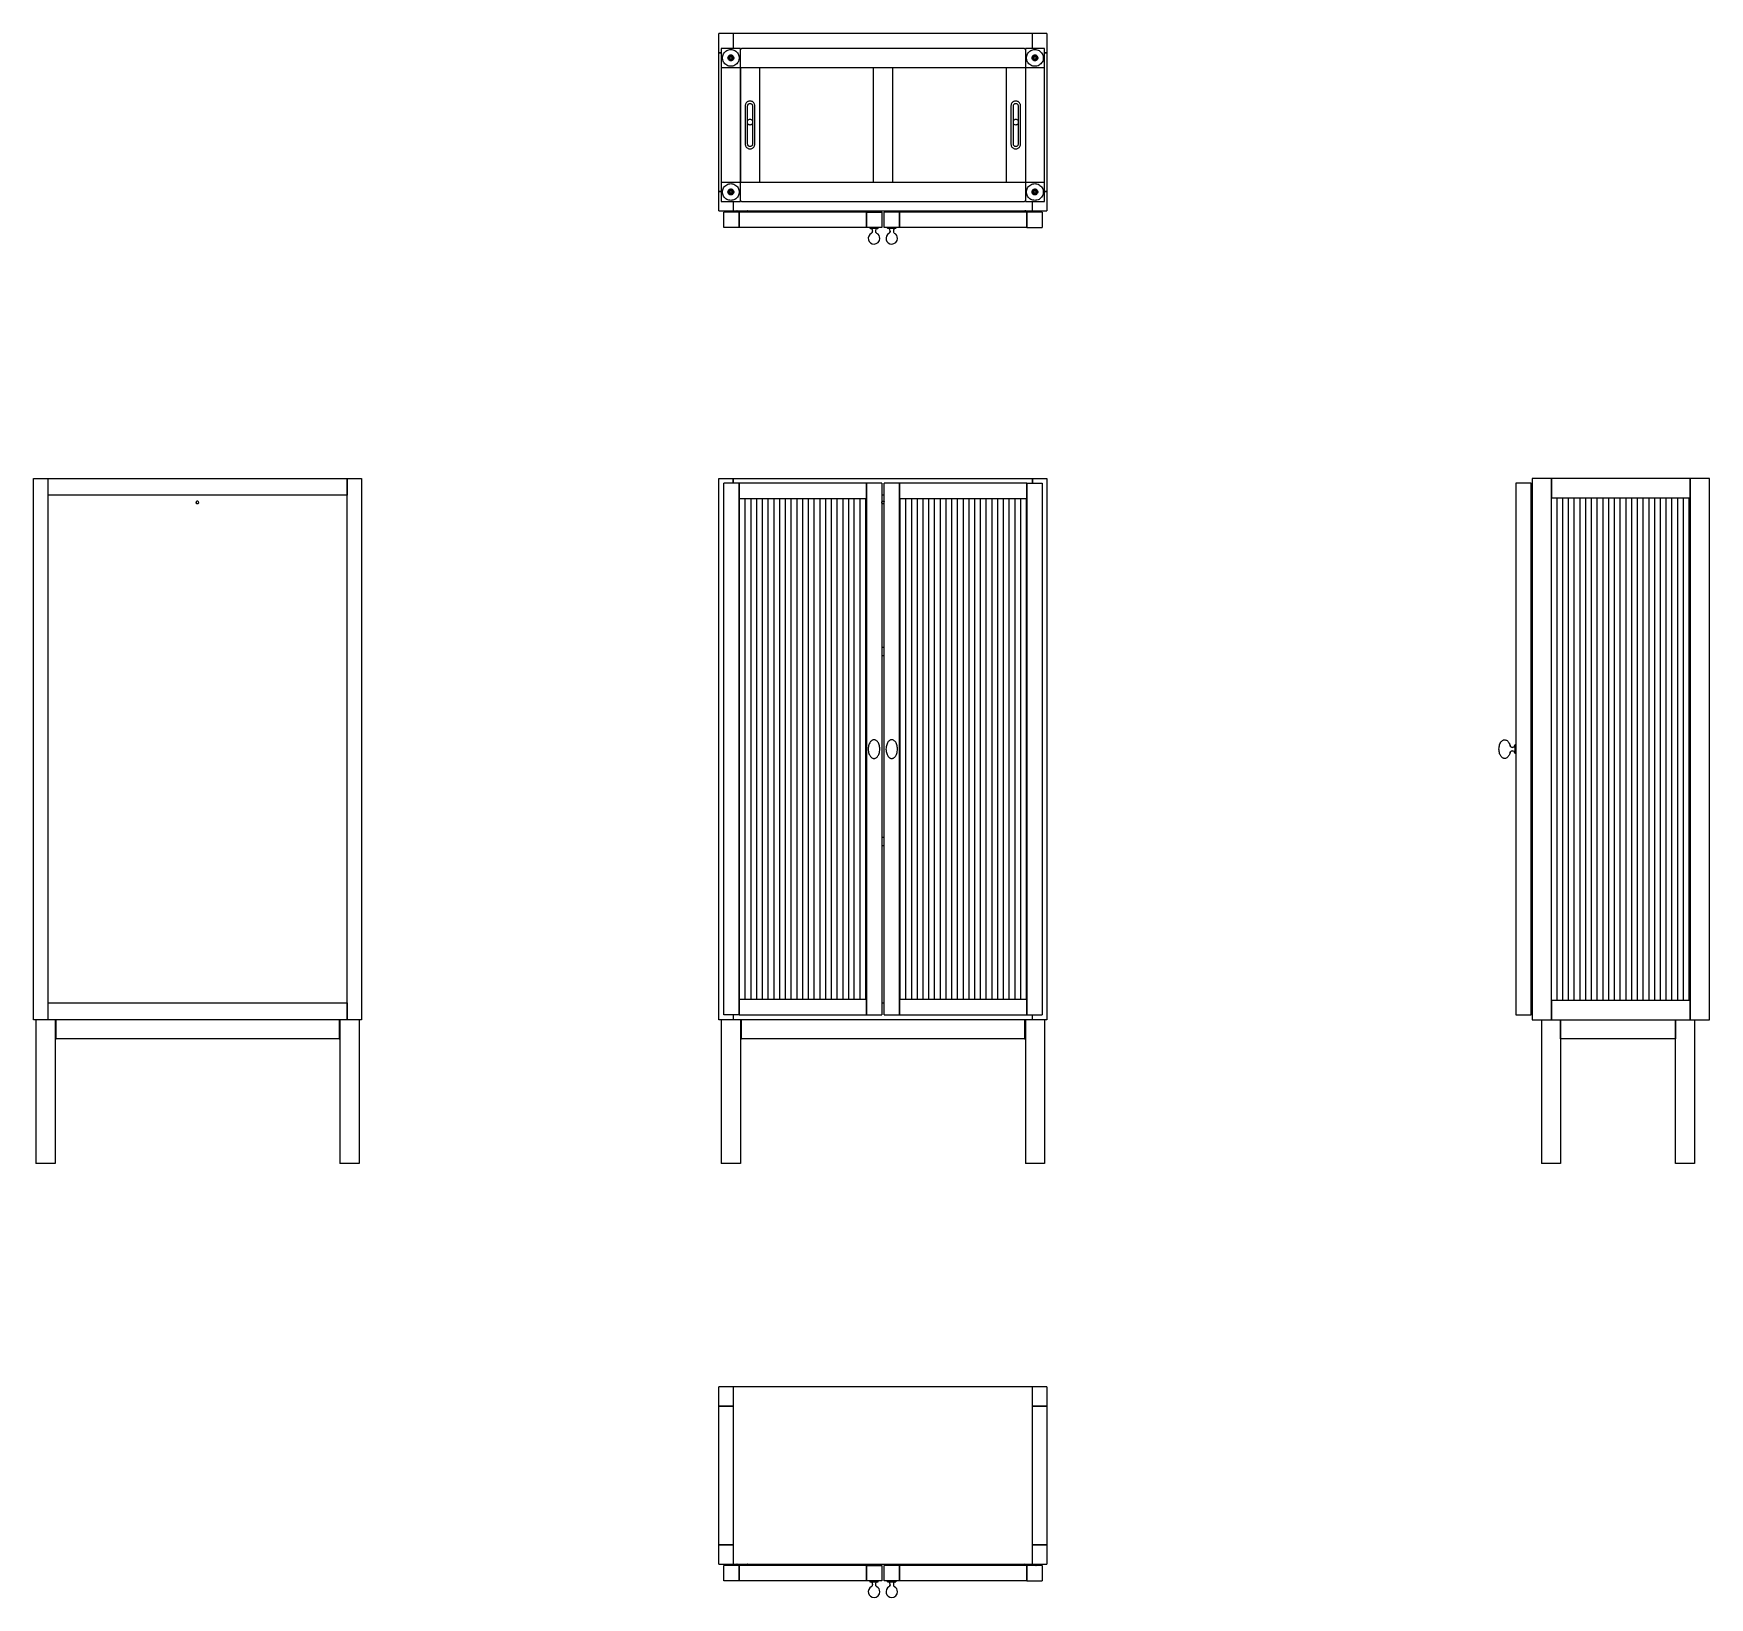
# Model space of a CAD drawing. Header units: millimetres. Extents: x 227 to 927, y 102 to 755.
import ezdxf

# ---------------------------------------------------------------- set-up
doc = ezdxf.new("R2010")
doc.units = ezdxf.units.MM

msp = doc.modelspace()

# ---------------------------------------------------------------- linework, layer by layer
at = {"color": 7, "linetype": 'Continuous', "lineweight": 25}
for p, q in [((513.19, 747.33), (513.19, 755.33)), ((519.19, 755.33), (513.19, 755.33)), ((514.19, 749.15), (514.19, 741.15)), ((522.19, 749.15), (514.19, 749.15)), ((519.19, 755.33), (519.19, 749.15)), ((644.19, 755.33), (519.19, 755.33)), ((519.19, 755.33), (519.19, 749.15)), ((522.19, 741.15), (522.19, 749.15)), ((522.19, 748.75), (522.59, 749.15)), ((640.79, 749.15), (522.59, 749.15)), ((640.79, 749.15), (641.19, 748.75)), ((641.19, 749.15), (641.19, 741.15)), ((649.19, 749.15), (641.19, 749.15)), ((650.19, 755.33), (644.19, 755.33)), ((644.19, 749.15), (644.19, 755.33)), ((644.19, 749.15), (644.19, 755.33)), ((649.19, 741.15), (649.19, 749.15)), ((650.19, 755.33), (650.19, 747.33)), ((513.19, 689.33), (513.19, 747.33)), ((514.19, 747.33), (513.19, 747.33)), ((513.19, 747.33), (514.19, 747.33)), ((517.56, 745.26), (517.49, 745.16)), ((517.49, 745.16), (517.55, 745.05)), ((517.77, 744.66), (517.83, 744.55)), ((517.85, 745.75), (517.79, 745.65)), ((517.83, 744.55), (517.95, 744.55)), ((517.97, 745.75), (517.85, 745.75)), ((518.4, 744.54), (518.52, 744.54)), ((518.54, 745.74), (518.42, 745.74)), ((518.52, 744.54), (518.58, 744.65)), ((518.6, 745.63), (518.54, 745.74)), ((518.81, 745.03), (518.88, 745.13)), ((518.88, 745.13), (518.82, 745.24)), ((644.56, 745.26), (644.49, 745.16)), ((644.49, 745.16), (644.55, 745.05)), ((644.77, 744.66), (644.83, 744.55)), ((644.85, 745.75), (644.79, 745.65)), ((644.83, 744.55), (644.95, 744.55)), ((644.97, 745.75), (644.85, 745.75)), ((645.4, 744.54), (645.52, 744.54)), ((645.54, 745.74), (645.42, 745.74)), ((645.52, 744.54), (645.58, 744.65)), ((645.6, 745.63), (645.54, 745.74)), ((645.81, 745.03), (645.88, 745.13)), ((645.88, 745.13), (645.82, 745.24)), ((649.19, 747.33), (650.19, 747.33)), ((650.19, 747.33), (649.19, 747.33)), ((650.19, 747.33), (650.19, 689.33)), ((514.19, 741.15), (522.19, 741.15)), ((514.19, 741.15), (514.19, 693.15)), ((522.19, 741.15), (641.19, 741.15)), ((522.19, 693.15), (522.19, 741.15)), ((522.19, 741.15), (522.19, 693.15)), ((522.19, 741.15), (530.19, 741.15)), ((530.19, 741.15), (530.19, 693.15)), ((577.69, 741.15), (577.69, 693.15)), ((577.69, 741.15), (585.69, 741.15)), ((585.69, 741.15), (585.69, 693.15)), ((633.19, 741.15), (633.19, 693.15)), ((633.19, 741.15), (641.19, 741.15)), ((641.19, 741.15), (649.19, 741.15)), ((641.19, 741.15), (641.19, 693.15)), ((641.19, 741.15), (641.19, 693.15)), ((649.19, 693.15), (649.19, 741.15)), ((524.19, 725.15), (524.19, 709.15)), ((525.19, 709.15), (525.19, 725.15)), ((527.19, 725.15), (527.19, 709.15)), ((528.19, 709.15), (528.19, 725.15)), ((635.19, 725.15), (635.19, 709.15)), ((636.19, 709.15), (636.19, 725.15)), ((638.19, 725.15), (638.19, 709.15)), ((639.19, 709.15), (639.19, 725.15)), ((514.19, 693.15), (514.19, 685.15)), ((522.19, 693.15), (514.19, 693.15)), ((522.19, 685.15), (522.19, 693.15)), ((530.19, 693.15), (522.19, 693.15)), ((641.19, 693.15), (522.19, 693.15)), ((585.69, 693.15), (577.69, 693.15)), ((641.19, 693.15), (633.19, 693.15)), ((641.19, 693.15), (641.19, 685.15)), ((649.19, 693.15), (641.19, 693.15)), ((649.19, 685.15), (649.19, 693.15)), ((513.19, 689.33), (514.19, 689.33)), ((513.19, 681.33), (513.19, 689.33)), ((514.19, 689.33), (513.19, 689.33)), ((517.56, 689.26), (517.49, 689.16)), ((517.49, 689.16), (517.55, 689.05)), ((517.77, 688.66), (517.83, 688.55)), ((517.85, 689.75), (517.79, 689.65)), ((517.83, 688.55), (517.95, 688.55)), ((517.97, 689.75), (517.85, 689.75)), ((518.4, 688.54), (518.52, 688.54)), ((518.54, 689.74), (518.42, 689.74)), ((518.52, 688.54), (518.58, 688.65)), ((518.6, 689.63), (518.54, 689.74)), ((518.81, 689.03), (518.88, 689.13)), ((518.88, 689.13), (518.82, 689.24)), ((644.56, 689.26), (644.49, 689.16)), ((644.49, 689.16), (644.55, 689.05)), ((644.77, 688.66), (644.83, 688.55)), ((644.85, 689.75), (644.79, 689.65)), ((644.83, 688.55), (644.95, 688.55)), ((644.97, 689.75), (644.85, 689.75)), ((645.4, 688.54), (645.52, 688.54)), ((645.54, 689.74), (645.42, 689.74)), ((645.52, 688.54), (645.58, 688.65)), ((645.6, 689.63), (645.54, 689.74)), ((645.81, 689.03), (645.88, 689.13)), ((645.88, 689.13), (645.82, 689.24)), ((650.19, 689.33), (649.19, 689.33)), ((649.19, 689.33), (650.19, 689.33)), ((650.19, 689.33), (650.19, 681.33)), ((513.19, 681.33), (519.19, 681.33)), ((514.19, 685.15), (522.19, 685.15)), ((521.59, 680.8), (515.19, 680.8)), ((515.19, 674.4), (515.19, 680.8)), ((517.85, 680.81), (517.73, 680.8)), ((519.19, 685.15), (519.19, 681.33)), ((519.19, 685.15), (519.19, 681.33)), ((519.19, 681.33), (644.19, 681.33)), ((519.36, 680.87), (519.23, 680.8)), ((519.51, 680.91), (519.36, 680.87)), ((520.24, 680.96), (519.51, 680.91)), ((520.76, 681.33), (520.71, 681.25)), ((521.53, 680.8), (521.64, 680.97)), ((521.59, 674.4), (521.59, 680.8)), ((574.79, 680.8), (521.59, 680.8)), ((521.59, 680.8), (521.59, 674.4)), ((522, 681.23), (522.42, 681.33)), ((522.59, 685.15), (522.19, 685.55)), ((522.59, 685.15), (640.79, 685.15)), ((523.07, 681.33), (523.31, 680.8)), ((525.24, 680.8), (525.26, 681.03)), ((574.79, 680.8), (574.79, 674.4)), ((574.79, 680.8), (581.19, 680.8)), ((574.79, 674.4), (574.79, 680.8)), ((581.19, 680.8), (581.19, 674.4)), ((582.19, 674.4), (582.19, 680.8)), ((588.59, 680.8), (582.19, 680.8)), ((588.59, 674.4), (588.59, 680.8)), ((641.79, 680.8), (588.59, 680.8)), ((588.59, 680.8), (588.59, 674.4)), ((638.11, 681.03), (638.11, 681.07)), ((638.13, 680.8), (638.11, 681.03)), ((640.31, 681.33), (640.06, 680.8)), ((641.19, 685.55), (640.79, 685.15)), ((641.37, 681.23), (640.95, 681.33)), ((641.19, 685.15), (649.19, 685.15)), ((641.84, 680.8), (641.73, 680.97)), ((641.79, 680.8), (641.79, 674.4)), ((648.19, 680.8), (641.79, 680.8)), ((641.79, 674.4), (641.79, 680.8)), ((642.61, 681.33), (642.66, 681.25)), ((643.13, 680.96), (643.86, 680.91)), ((643.86, 680.91), (644.01, 680.87)), ((644.01, 680.87), (644.14, 680.8)), ((644.19, 681.33), (644.19, 685.15)), ((644.19, 681.33), (644.19, 685.15)), ((644.19, 681.33), (650.19, 681.33)), ((645.52, 680.81), (645.64, 680.8)), ((648.19, 680.8), (648.19, 674.4)), ((521.59, 674.4), (515.19, 674.4)), ((574.79, 674.4), (521.59, 674.4)), ((581.19, 674.4), (574.79, 674.4)), ((576.24, 674.4), (576.24, 674)), ((577.28, 673), (577.28, 672.74)), ((577.28, 672.74), (577.29, 672.75)), ((578.69, 672.74), (578.69, 673)), ((579.74, 674), (579.74, 674.4)), ((588.59, 674.4), (582.19, 674.4)), ((583.64, 674), (583.64, 674.4)), ((584.68, 672.74), (584.68, 673)), ((584.68, 672.74), (584.69, 672.75)), ((586.09, 673), (586.09, 672.74)), ((587.14, 674.4), (587.14, 674)), ((641.79, 674.4), (588.59, 674.4)), ((641.79, 674.4), (648.19, 674.4)), ((226.91, 343.51), (226.91, 569.51)), ((226.91, 569.51), (232.91, 569.51)), ((232.91, 569.51), (232.91, 562.51)), ((232.91, 569.51), (357.91, 569.51)), ((232.91, 569.51), (232.91, 343.51)), ((357.91, 569.51), (357.91, 562.51)), ((357.91, 343.51), (357.91, 569.51)), ((357.91, 569.51), (363.91, 569.51)), ((363.91, 569.51), (363.91, 343.51)), ((513.19, 343.51), (513.19, 569.51)), ((513.19, 569.51), (519.19, 569.51)), ((515.19, 345.51), (515.19, 567.51)), ((521.59, 567.51), (515.19, 567.51)), ((519.19, 569.51), (519.19, 567.51)), ((519.19, 567.51), (519.19, 569.51)), ((519.19, 569.51), (644.19, 569.51)), ((521.59, 345.51), (521.59, 567.51)), ((521.59, 567.51), (521.59, 561.11)), ((574.79, 567.51), (521.59, 567.51)), ((581.19, 567.51), (574.79, 567.51)), ((574.79, 567.51), (574.79, 345.51)), ((574.79, 561.11), (574.79, 567.51)), ((581.19, 567.51), (581.19, 345.51)), ((588.59, 567.51), (582.19, 567.51)), ((582.19, 345.51), (582.19, 567.51)), ((588.59, 345.51), (588.59, 567.51)), ((588.59, 567.51), (588.59, 561.11)), ((641.79, 567.51), (588.59, 567.51)), ((641.79, 567.51), (648.19, 567.51)), ((641.79, 567.51), (641.79, 345.51)), ((641.79, 561.11), (641.79, 567.51)), ((644.19, 569.51), (644.19, 567.51)), ((644.19, 567.51), (644.19, 569.51)), ((644.19, 569.51), (650.19, 569.51)), ((648.19, 567.51), (648.19, 345.51)), ((650.19, 569.51), (650.19, 343.51)), ((846.02, 567.51), (846.02, 345.51)), ((852.42, 567.51), (846.02, 567.51)), ((852.42, 345.51), (852.42, 567.51)), ((860.95, 569.51), (852.95, 569.51)), ((852.95, 569.51), (852.95, 343.51)), ((860.95, 343.51), (860.95, 569.51)), ((860.95, 569.51), (860.95, 561.51)), ((918.95, 569.51), (860.95, 569.51)), ((918.95, 569.51), (918.95, 343.51)), ((926.95, 569.51), (918.95, 569.51)), ((918.95, 561.51), (918.95, 569.51)), ((926.95, 343.51), (926.95, 569.51)), ((357.91, 562.51), (232.91, 562.51)), ((521.59, 561.11), (574.79, 561.11)), ((521.69, 561.11), (521.69, 351.91)), ((524.09, 561.11), (524.09, 351.91)), ((526.49, 561.11), (526.49, 351.91)), ((528.89, 561.11), (528.89, 351.91)), ((531.29, 561.11), (531.29, 351.91)), ((533.69, 561.11), (533.69, 351.91)), ((536.09, 561.11), (536.09, 351.91)), ((538.49, 561.11), (538.49, 351.91)), ((540.89, 561.11), (540.89, 351.91)), ((543.29, 561.11), (543.29, 351.91)), ((545.69, 561.11), (545.69, 351.91)), ((548.09, 561.11), (548.09, 351.91)), ((550.49, 561.11), (550.49, 351.91)), ((552.89, 561.11), (552.89, 351.91)), ((555.29, 561.11), (555.29, 351.91)), ((557.69, 561.11), (557.69, 351.91)), ((560.09, 561.11), (560.09, 351.91)), ((562.49, 561.11), (562.49, 351.91)), ((564.89, 561.11), (564.89, 351.91)), ((567.29, 561.11), (567.29, 351.91)), ((569.69, 351.91), (569.69, 561.11)), ((572.09, 561.11), (572.09, 351.91)), ((574.49, 561.11), (574.49, 351.91)), ((582.19, 562.51), (581.19, 562.51)), ((588.59, 561.11), (641.79, 561.11)), ((588.89, 351.91), (588.89, 561.11)), ((591.29, 351.91), (591.29, 561.11)), ((593.69, 561.11), (593.69, 351.91)), ((596.09, 351.91), (596.09, 561.11)), ((598.49, 351.91), (598.49, 561.11)), ((600.89, 351.91), (600.89, 561.11)), ((603.29, 351.91), (603.29, 561.11)), ((605.69, 351.91), (605.69, 561.11)), ((608.09, 351.91), (608.09, 561.11)), ((610.49, 351.91), (610.49, 561.11)), ((612.89, 351.91), (612.89, 561.11)), ((615.29, 351.91), (615.29, 561.11)), ((617.69, 351.91), (617.69, 561.11)), ((620.09, 351.91), (620.09, 561.11)), ((622.49, 351.91), (622.49, 561.11)), ((624.89, 351.91), (624.89, 561.11)), ((627.29, 351.91), (627.29, 561.11)), ((629.69, 351.91), (629.69, 561.11)), ((632.09, 351.91), (632.09, 561.11)), ((634.49, 351.91), (634.49, 561.11)), ((636.89, 351.91), (636.89, 561.11)), ((639.29, 351.91), (639.29, 561.11)), ((641.69, 351.91), (641.69, 561.11)), ((852.95, 564.97), (852.42, 564.97)), ((852.42, 564.67), (852.42, 564.67)), ((852.42, 564.17), (852.42, 564.17)), ((852.43, 564.17), (852.43, 564.67)), ((852.48, 564.67), (852.43, 564.67)), ((852.48, 564.17), (852.43, 564.17)), ((852.52, 564.67), (852.48, 564.67)), ((852.52, 564.17), (852.48, 564.17)), ((852.64, 563.95), (852.67, 563.99)), ((852.67, 563.99), (852.67, 564.17)), ((852.95, 564.67), (852.86, 564.67)), ((852.95, 564.17), (852.86, 564.17)), ((852.91, 564.97), (852.95, 564.97)), ((860.95, 561.51), (918.95, 561.51)), ((863.15, 561.51), (863.15, 351.51)), ((865.55, 561.51), (865.55, 351.51)), ((867.95, 561.51), (867.95, 351.51)), ((870.35, 561.51), (870.35, 351.51)), ((872.75, 561.51), (872.75, 351.51)), ((875.15, 561.51), (875.15, 351.51)), ((877.55, 561.51), (877.55, 351.51)), ((879.95, 561.51), (879.95, 351.51)), ((882.35, 561.51), (882.35, 351.51)), ((884.75, 561.51), (884.75, 351.51)), ((887.15, 561.51), (887.15, 351.51)), ((889.55, 561.51), (889.55, 351.51)), ((891.95, 561.51), (891.95, 351.51)), ((894.35, 561.51), (894.35, 351.51)), ((896.75, 561.51), (896.75, 351.51)), ((899.15, 561.51), (899.15, 351.51)), ((901.55, 561.51), (901.55, 351.51)), ((903.95, 561.51), (903.95, 351.51)), ((906.35, 561.51), (906.35, 351.51)), ((908.75, 561.51), (908.75, 351.51)), ((911.15, 561.51), (911.15, 351.51)), ((913.55, 561.51), (913.55, 351.51)), ((915.95, 561.51), (915.95, 351.51)), ((918.35, 561.51), (918.35, 351.51)), ((294.91, 559.83), (294.91, 559.19)), ((582.19, 498.95), (581.19, 498.95)), ((581.19, 495.63), (582.19, 495.63)), ((843.73, 457.77), (843.64, 457.98)), ((843.64, 455.04), (843.73, 455.25)), ((844.29, 455.75), (844.61, 455.8)), ((846.02, 458.26), (845.62, 458.26)), ((845.62, 454.76), (846.02, 454.76)), ((582.19, 419.58), (581.19, 419.58)), ((581.19, 416.26), (582.19, 416.26)), ((232.91, 350.51), (357.91, 350.51)), ((232.91, 350.51), (232.91, 343.51)), ((357.91, 350.51), (357.91, 343.51)), ((574.79, 351.91), (521.59, 351.91)), ((521.59, 351.91), (521.59, 345.51)), ((574.79, 345.51), (574.79, 351.91)), ((581.19, 350.51), (582.19, 350.51)), ((641.79, 351.91), (588.59, 351.91)), ((588.59, 351.91), (588.59, 345.51)), ((641.79, 345.51), (641.79, 351.91)), ((860.95, 351.51), (860.95, 343.51)), ((918.95, 351.51), (860.95, 351.51)), ((918.95, 343.51), (918.95, 351.51)), ((232.91, 343.51), (226.91, 343.51)), ((227.91, 343.51), (227.91, 283.51)), ((357.91, 343.51), (232.91, 343.51)), ((235.91, 343.51), (235.91, 283.51)), ((236.31, 335.51), (236.31, 343.51)), ((354.51, 343.51), (354.51, 335.51)), ((354.91, 343.51), (354.91, 283.51)), ((363.91, 343.51), (357.91, 343.51)), ((362.91, 343.51), (362.91, 283.51)), ((519.19, 343.51), (513.19, 343.51)), ((514.19, 343.51), (514.19, 283.51)), ((521.59, 345.51), (515.19, 345.51)), ((519.19, 345.51), (519.19, 343.51)), ((519.19, 345.51), (519.19, 343.51)), ((644.19, 343.51), (519.19, 343.51)), ((521.59, 345.51), (574.79, 345.51)), ((522.19, 343.51), (522.19, 283.51)), ((522.59, 335.51), (522.59, 343.51)), ((574.79, 345.51), (581.19, 345.51)), ((582.19, 345.51), (588.59, 345.51)), ((588.59, 345.51), (641.79, 345.51)), ((640.79, 343.51), (640.79, 335.51)), ((641.19, 343.51), (641.19, 283.51)), ((641.79, 345.51), (648.19, 345.51)), ((644.19, 343.51), (644.19, 345.51)), ((644.19, 343.51), (644.19, 345.51)), ((650.19, 343.51), (644.19, 343.51)), ((649.19, 343.51), (649.19, 283.51)), ((846.02, 345.51), (852.42, 345.51)), ((852.42, 348.85), (852.42, 348.85)), ((852.42, 348.35), (852.42, 348.35)), ((852.95, 348.05), (852.42, 348.05)), ((852.43, 348.35), (852.43, 348.85)), ((852.48, 348.85), (852.43, 348.85)), ((852.48, 348.35), (852.43, 348.35)), ((852.52, 348.85), (852.48, 348.85)), ((852.52, 348.35), (852.48, 348.35)), ((852.67, 349.03), (852.64, 349.07)), ((852.67, 349.03), (852.64, 349.07)), ((852.67, 349.03), (852.67, 349.03)), ((852.67, 348.85), (852.67, 349.03)), ((852.95, 348.85), (852.86, 348.85)), ((852.95, 348.35), (852.86, 348.35)), ((852.95, 343.51), (860.95, 343.51)), ((856.76, 343.51), (856.76, 283.51)), ((860.95, 343.51), (918.95, 343.51)), ((864.76, 343.51), (864.76, 283.51)), ((864.76, 335.51), (864.76, 343.51)), ((912.76, 283.51), (912.76, 343.51)), ((912.76, 343.51), (912.76, 335.51)), ((918.95, 343.51), (926.95, 343.51)), ((920.76, 343.51), (920.76, 283.51)), ((235.91, 335.51), (236.31, 335.51)), ((354.51, 335.51), (236.31, 335.51)), ((354.51, 335.51), (354.91, 335.51)), ((522.19, 335.51), (522.59, 335.51)), ((640.79, 335.51), (522.59, 335.51)), ((640.79, 335.51), (641.19, 335.51)), ((912.76, 335.51), (864.76, 335.51)), ((235.91, 283.51), (227.91, 283.51)), ((362.91, 283.51), (354.91, 283.51)), ((522.19, 283.51), (514.19, 283.51)), ((649.19, 283.51), (641.19, 283.51)), ((864.76, 283.51), (856.76, 283.51)), ((920.76, 283.51), (912.76, 283.51)), ((513.19, 182.19), (513.19, 190.19)), ((519.19, 190.19), (513.19, 190.19)), ((644.19, 190.19), (519.19, 190.19)), ((519.19, 190.19), (519.19, 116.19)), ((519.19, 190.19), (519.19, 182.19)), ((644.19, 116.19), (644.19, 190.19)), ((644.19, 182.19), (644.19, 190.19)), ((650.19, 190.19), (644.19, 190.19)), ((650.19, 190.19), (650.19, 182.19)), ((513.19, 182.19), (519.19, 182.19)), ((513.19, 124.19), (513.19, 182.19)), ((519.19, 182.19), (513.19, 182.19)), ((519.19, 182.19), (519.19, 124.19)), ((644.19, 182.19), (650.19, 182.19)), ((650.19, 182.19), (644.19, 182.19)), ((644.19, 124.19), (644.19, 182.19)), ((650.19, 182.19), (650.19, 124.19)), ((519.19, 124.19), (513.19, 124.19)), ((513.19, 116.19), (513.19, 124.19)), ((513.19, 124.19), (519.19, 124.19)), ((519.19, 124.19), (519.19, 116.19)), ((650.19, 124.19), (644.19, 124.19)), ((644.19, 116.19), (644.19, 124.19)), ((644.19, 124.19), (650.19, 124.19)), ((650.19, 124.19), (650.19, 116.19)), ((513.19, 116.19), (519.19, 116.19)), ((521.59, 115.65), (515.19, 115.65)), ((515.19, 109.25), (515.19, 115.65)), ((517.85, 115.66), (517.73, 115.65)), ((519.19, 116.19), (644.19, 116.19)), ((519.36, 115.72), (519.23, 115.65)), ((519.51, 115.76), (519.36, 115.72)), ((520.24, 115.81), (519.51, 115.76)), ((520.76, 116.19), (520.71, 116.1)), ((521.53, 115.65), (521.64, 115.83)), ((521.59, 109.25), (521.59, 115.65)), ((521.59, 115.65), (521.59, 109.25)), ((574.79, 115.65), (521.59, 115.65)), ((522, 116.08), (522.42, 116.19)), ((523.07, 116.19), (523.31, 115.65)), ((525.24, 115.65), (525.26, 115.88)), ((574.79, 115.65), (574.79, 109.25)), ((574.79, 115.65), (581.19, 115.65)), ((574.79, 109.25), (574.79, 115.65)), ((581.19, 115.65), (581.19, 109.25)), ((582.19, 109.25), (582.19, 115.65)), ((588.59, 115.65), (582.19, 115.65)), ((588.59, 109.25), (588.59, 115.65)), ((588.59, 115.65), (588.59, 109.25)), ((641.79, 115.65), (588.59, 115.65)), ((638.11, 115.88), (638.11, 115.92)), ((638.13, 115.65), (638.11, 115.88)), ((640.31, 116.19), (640.06, 115.65)), ((641.37, 116.08), (640.95, 116.19)), ((641.84, 115.65), (641.73, 115.83)), ((641.79, 115.65), (641.79, 109.25)), ((648.19, 115.65), (641.79, 115.65)), ((641.79, 109.25), (641.79, 115.65)), ((642.61, 116.19), (642.66, 116.1)), ((643.13, 115.81), (643.86, 115.76)), ((643.86, 115.76), (644.01, 115.72)), ((644.01, 115.72), (644.14, 115.65)), ((644.19, 116.19), (650.19, 116.19)), ((645.52, 115.66), (645.64, 115.65)), ((648.19, 115.65), (648.19, 109.25)), ((521.59, 109.25), (515.19, 109.25)), ((574.79, 109.25), (521.59, 109.25)), ((581.19, 109.25), (574.79, 109.25)), ((576.24, 109.25), (576.24, 108.85)), ((577.28, 107.85), (577.28, 107.59)), ((577.28, 107.59), (577.29, 107.6)), ((578.69, 107.59), (578.69, 107.85)), ((579.74, 108.85), (579.74, 109.25)), ((588.59, 109.25), (582.19, 109.25)), ((583.64, 108.85), (583.64, 109.25)), ((584.68, 107.59), (584.68, 107.85)), ((584.68, 107.59), (584.69, 107.6)), ((586.09, 107.85), (586.09, 107.59)), ((587.14, 109.25), (587.14, 108.85)), ((641.79, 109.25), (588.59, 109.25)), ((641.79, 109.25), (648.19, 109.25))]:
    msp.add_line(p, q, dxfattribs=at)
for centre, radius, start, end in [((577.99, 669.8), 2.4, 120.26572, 270.01808), ((577.99, 669.8), 2.4, 270.01808, 0), ((577.99, 669.8), 2.4, 0, 59.97926), ((585.39, 669.8), 2.4, 120.26543, 270.01808), ((585.39, 669.8), 2.4, 270.01808, 0), ((585.39, 669.8), 2.4, 0, 59.9796), ((852.88, 565), 0.04, 0.01702, 90), ((852.88, 565), 0.04, 0.01702, 90), ((852.88, 565), 0.04, 310.37912, 0.01702), ((844.62, 458.22), 1, 269.98027, 0), ((844.62, 454.8), 1, 0, 89.98027), ((852.88, 348.02), 0.04, 270, 0.01702), ((577.99, 104.65), 2.4, 120.26572, 270.01808), ((577.99, 104.65), 2.4, 0, 59.97926), ((585.39, 104.65), 2.4, 120.26543, 270.01808), ((585.39, 104.65), 2.4, 0, 59.9796), ((577.99, 104.65), 2.4, 270.01808, 0), ((585.39, 104.65), 2.4, 270.01808, 0)]:
    msp.add_arc(centre, radius, start, end, dxfattribs=at)
for points, knots in [([(518.19, 741.65), (517.9, 741.67), (517.3, 741.71), (516.44, 742.06), (515.68, 742.64), (515.1, 743.4), (514.76, 744.26), (514.65, 745.15), (514.76, 746.03), (515.1, 746.89), (515.68, 747.65), (516.44, 748.23), (517.3, 748.58), (517.9, 748.63), (518.19, 748.65)], [0, 0, 0, 0, 0.078504, 0.162677, 0.25, 0.337323, 0.421496, 0.5, 0.578504, 0.662677, 0.75, 0.837323, 0.921496, 1, 1, 1, 1]), ([(518.19, 743.95), (518.03, 743.96), (517.72, 744), (517.31, 744.28), (517.05, 744.68), (516.96, 745.15), (517.05, 745.61), (517.31, 746.02), (517.72, 746.29), (518.03, 746.33), (518.19, 746.35)], [0, 0, 0, 0, 0.120054, 0.25, 0.379946, 0.5, 0.620054, 0.75, 0.879946, 1, 1, 1, 1]), ([(519.39, 745.12), (519.37, 745.28), (519.34, 745.59), (519.07, 746), (518.67, 746.28), (518.21, 746.37), (517.74, 746.29), (517.33, 746.03), (517.05, 745.63), (517, 745.32), (516.99, 745.17)], [0, 0, 0, 0, 0.120054, 0.25, 0.379946, 0.5, 0.620054, 0.75, 0.879946, 1, 1, 1, 1]), ([(519.39, 745.12), (519.37, 744.97), (519.33, 744.66), (519.04, 744.26), (518.63, 744), (518.16, 743.92), (517.7, 744.01), (517.3, 744.29), (517.03, 744.7), (517, 745.02), (516.99, 745.17)], [0, 0, 0, 0, 0.120054, 0.25, 0.379946, 0.5, 0.620054, 0.75, 0.879946, 1, 1, 1, 1]), ([(517.44, 745.16), (517.45, 745.25), (517.47, 745.45), (517.65, 745.7), (517.91, 745.86), (518.2, 745.91), (518.49, 745.85), (518.74, 745.68), (518.91, 745.42), (518.93, 745.23), (518.94, 745.13)], [0, 0, 0, 0, 0.120054, 0.25, 0.379946, 0.5, 0.620054, 0.75, 0.879946, 1, 1, 1, 1]), ([(518.94, 745.13), (518.92, 745.04), (518.9, 744.84), (518.72, 744.59), (518.46, 744.43), (518.17, 744.38), (517.88, 744.44), (517.63, 744.61), (517.46, 744.87), (517.44, 745.07), (517.44, 745.16)], [0, 0, 0, 0, 0.120054, 0.25, 0.379946, 0.5, 0.620054, 0.75, 0.879946, 1, 1, 1, 1]), ([(517.55, 745.16), (517.55, 745.18), (517.55, 745.21), (517.55, 745.25), (517.56, 745.26)], [0, 0, 0, 0, 0.56, 1, 1, 1, 1]), ([(517.55, 745.05), (517.55, 745.07), (517.55, 745.11), (517.55, 745.14), (517.55, 745.16)], [0, 0, 0, 0, 0.56, 1, 1, 1, 1]), ([(517.55, 745.05), (517.57, 744.97), (517.61, 744.82), (517.72, 744.71), (517.77, 744.66)], [0, 0, 0, 0, 0.56, 1, 1, 1, 1]), ([(517.56, 745.26), (517.58, 745.35), (517.63, 745.49), (517.74, 745.6), (517.79, 745.65)], [0, 0, 0, 0, 0.56, 1, 1, 1, 1]), ([(518.68, 745.14), (518.67, 745.2), (518.66, 745.33), (518.55, 745.5), (518.38, 745.61), (518.19, 745.65), (518, 745.62), (517.84, 745.51), (517.72, 745.34), (517.7, 745.22), (517.69, 745.15)], [0, 0, 0, 0, 0.120054, 0.25, 0.379946, 0.5, 0.620054, 0.75, 0.879946, 1, 1, 1, 1]), ([(518.68, 745.14), (518.67, 745.08), (518.65, 744.95), (518.54, 744.78), (518.37, 744.68), (518.18, 744.64), (517.99, 744.68), (517.82, 744.79), (517.71, 744.96), (517.7, 745.09), (517.69, 745.15)], [0, 0, 0, 0, 0.1200542, 0.25, 0.3799458, 0.5, 0.6200542, 0.75, 0.8799458, 1, 1, 1, 1]), ([(517.95, 744.55), (517.91, 744.57), (517.85, 744.6), (517.79, 744.64), (517.77, 744.66)], [0, 0, 0, 0, 0.56, 1, 1, 1, 1]), ([(517.79, 745.65), (517.82, 745.67), (517.88, 745.71), (517.94, 745.74), (517.97, 745.75)], [0, 0, 0, 0, 0.56, 1, 1, 1, 1]), ([(517.95, 744.55), (518.04, 744.53), (518.18, 744.49), (518.33, 744.52), (518.4, 744.54)], [0, 0, 0, 0, 0.56, 1, 1, 1, 1]), ([(517.97, 745.75), (518.06, 745.77), (518.21, 745.81), (518.35, 745.76), (518.42, 745.74)], [0, 0, 0, 0, 0.56, 1, 1, 1, 1]), ([(518.19, 748.65), (518.47, 748.63), (519.07, 748.58), (519.93, 748.23), (520.69, 747.65), (521.27, 746.89), (521.61, 746.03), (521.72, 745.15), (521.61, 744.26), (521.27, 743.4), (520.69, 742.64), (519.93, 742.06), (519.07, 741.71), (518.47, 741.67), (518.19, 741.65)], [0, 0, 0, 0, 0.0785035, 0.1626766, 0.25, 0.3373234, 0.4214965, 0.5, 0.5785035, 0.6626766, 0.75, 0.8373234, 0.9214965, 1, 1, 1, 1]), ([(518.19, 746.35), (518.34, 746.33), (518.65, 746.29), (519.06, 746.02), (519.33, 745.61), (519.41, 745.15), (519.33, 744.68), (519.06, 744.28), (518.65, 744), (518.34, 743.96), (518.19, 743.95)], [0, 0, 0, 0, 0.120054, 0.25, 0.379946, 0.5, 0.620054, 0.75, 0.879946, 1, 1, 1, 1]), ([(518.58, 744.65), (518.55, 744.62), (518.49, 744.58), (518.43, 744.55), (518.4, 744.54)], [0, 0, 0, 0, 0.56, 1, 1, 1, 1]), ([(518.42, 745.74), (518.46, 745.73), (518.52, 745.7), (518.58, 745.65), (518.6, 745.63)], [0, 0, 0, 0, 0.56, 1, 1, 1, 1]), ([(518.58, 744.65), (518.65, 744.71), (518.76, 744.81), (518.8, 744.96), (518.81, 745.03)], [0, 0, 0, 0, 0.56, 1, 1, 1, 1]), ([(518.6, 745.63), (518.66, 745.57), (518.77, 745.46), (518.8, 745.31), (518.82, 745.24)], [0, 0, 0, 0, 0.56, 1, 1, 1, 1]), ([(518.83, 745.13), (518.82, 745.11), (518.82, 745.08), (518.82, 745.04), (518.81, 745.03)], [0, 0, 0, 0, 0.56, 1, 1, 1, 1]), ([(518.82, 745.24), (518.82, 745.22), (518.83, 745.19), (518.83, 745.15), (518.83, 745.13)], [0, 0, 0, 0, 0.56, 1, 1, 1, 1]), ([(645.19, 741.65), (644.9, 741.67), (644.3, 741.71), (643.44, 742.06), (642.68, 742.64), (642.1, 743.4), (641.76, 744.26), (641.65, 745.15), (641.76, 746.03), (642.1, 746.89), (642.68, 747.65), (643.44, 748.23), (644.3, 748.58), (644.9, 748.63), (645.19, 748.65)], [0, 0, 0, 0, 0.078504, 0.162677, 0.25, 0.337323, 0.421496, 0.5, 0.578504, 0.662677, 0.75, 0.837323, 0.921496, 1, 1, 1, 1]), ([(645.19, 743.95), (645.03, 743.96), (644.72, 744), (644.31, 744.28), (644.05, 744.68), (643.96, 745.15), (644.05, 745.61), (644.31, 746.02), (644.72, 746.29), (645.03, 746.33), (645.19, 746.35)], [0, 0, 0, 0, 0.120054, 0.25, 0.379946, 0.5, 0.620054, 0.75, 0.879946, 1, 1, 1, 1]), ([(646.39, 745.12), (646.37, 745.28), (646.34, 745.59), (646.07, 746), (645.67, 746.28), (645.21, 746.37), (644.74, 746.29), (644.33, 746.03), (644.05, 745.63), (644, 745.32), (643.99, 745.17)], [0, 0, 0, 0, 0.120054, 0.25, 0.379946, 0.5, 0.620054, 0.75, 0.879946, 1, 1, 1, 1]), ([(646.39, 745.12), (646.37, 744.97), (646.33, 744.66), (646.04, 744.26), (645.63, 744), (645.16, 743.92), (644.7, 744.01), (644.3, 744.29), (644.03, 744.7), (644, 745.02), (643.99, 745.17)], [0, 0, 0, 0, 0.120054, 0.25, 0.379946, 0.5, 0.620054, 0.75, 0.879946, 1, 1, 1, 1]), ([(644.44, 745.16), (644.45, 745.25), (644.47, 745.45), (644.65, 745.7), (644.91, 745.86), (645.2, 745.91), (645.49, 745.85), (645.74, 745.68), (645.91, 745.42), (645.93, 745.23), (645.94, 745.13)], [0, 0, 0, 0, 0.120054, 0.25, 0.379946, 0.5, 0.620054, 0.75, 0.879946, 1, 1, 1, 1]), ([(645.94, 745.13), (645.92, 745.04), (645.9, 744.84), (645.72, 744.59), (645.46, 744.43), (645.17, 744.38), (644.88, 744.44), (644.63, 744.61), (644.46, 744.87), (644.44, 745.07), (644.44, 745.16)], [0, 0, 0, 0, 0.1200542, 0.25, 0.3799458, 0.5, 0.6200542, 0.75, 0.8799458, 1, 1, 1, 1]), ([(644.55, 745.16), (644.55, 745.18), (644.55, 745.21), (644.55, 745.25), (644.56, 745.26)], [0, 0, 0, 0, 0.56, 1, 1, 1, 1]), ([(644.55, 745.05), (644.55, 745.07), (644.55, 745.11), (644.55, 745.14), (644.55, 745.16)], [0, 0, 0, 0, 0.56, 1, 1, 1, 1]), ([(644.55, 745.05), (644.57, 744.97), (644.61, 744.82), (644.72, 744.71), (644.77, 744.66)], [0, 0, 0, 0, 0.56, 1, 1, 1, 1]), ([(644.56, 745.26), (644.58, 745.35), (644.63, 745.49), (644.74, 745.6), (644.79, 745.65)], [0, 0, 0, 0, 0.56, 1, 1, 1, 1]), ([(645.68, 745.14), (645.67, 745.2), (645.66, 745.33), (645.55, 745.5), (645.38, 745.61), (645.19, 745.65), (645, 745.62), (644.84, 745.51), (644.72, 745.34), (644.7, 745.22), (644.69, 745.15)], [0, 0, 0, 0, 0.120054, 0.25, 0.379946, 0.5, 0.620054, 0.75, 0.879946, 1, 1, 1, 1]), ([(645.68, 745.14), (645.67, 745.08), (645.65, 744.95), (645.54, 744.78), (645.37, 744.68), (645.18, 744.64), (644.99, 744.68), (644.82, 744.79), (644.71, 744.96), (644.7, 745.09), (644.69, 745.15)], [0, 0, 0, 0, 0.120054, 0.25, 0.379946, 0.5, 0.620054, 0.75, 0.879946, 1, 1, 1, 1]), ([(644.95, 744.55), (644.91, 744.57), (644.85, 744.6), (644.79, 744.64), (644.77, 744.66)], [0, 0, 0, 0, 0.56, 1, 1, 1, 1]), ([(644.79, 745.65), (644.82, 745.67), (644.88, 745.71), (644.94, 745.74), (644.97, 745.75)], [0, 0, 0, 0, 0.56, 1, 1, 1, 1]), ([(644.95, 744.55), (645.04, 744.53), (645.18, 744.49), (645.33, 744.52), (645.4, 744.54)], [0, 0, 0, 0, 0.56, 1, 1, 1, 1]), ([(644.97, 745.75), (645.06, 745.77), (645.21, 745.81), (645.35, 745.76), (645.42, 745.74)], [0, 0, 0, 0, 0.56, 1, 1, 1, 1]), ([(645.19, 748.65), (645.47, 748.63), (646.07, 748.58), (646.93, 748.23), (647.69, 747.65), (648.27, 746.89), (648.61, 746.03), (648.72, 745.15), (648.61, 744.26), (648.27, 743.4), (647.69, 742.64), (646.93, 742.06), (646.07, 741.71), (645.47, 741.67), (645.19, 741.65)], [0, 0, 0, 0, 0.078504, 0.162677, 0.25, 0.337323, 0.421496, 0.5, 0.578504, 0.662677, 0.75, 0.837323, 0.921496, 1, 1, 1, 1]), ([(645.19, 746.35), (645.34, 746.33), (645.65, 746.29), (646.06, 746.02), (646.33, 745.61), (646.41, 745.15), (646.33, 744.68), (646.06, 744.28), (645.65, 744), (645.34, 743.96), (645.19, 743.95)], [0, 0, 0, 0, 0.120054, 0.25, 0.379946, 0.5, 0.620054, 0.75, 0.879946, 1, 1, 1, 1]), ([(645.58, 744.65), (645.55, 744.62), (645.49, 744.58), (645.43, 744.55), (645.4, 744.54)], [0, 0, 0, 0, 0.56, 1, 1, 1, 1]), ([(645.42, 745.74), (645.46, 745.73), (645.52, 745.7), (645.58, 745.65), (645.6, 745.63)], [0, 0, 0, 0, 0.56, 1, 1, 1, 1]), ([(645.58, 744.65), (645.65, 744.71), (645.76, 744.81), (645.8, 744.96), (645.81, 745.03)], [0, 0, 0, 0, 0.56, 1, 1, 1, 1]), ([(645.6, 745.63), (645.66, 745.57), (645.77, 745.46), (645.8, 745.31), (645.82, 745.24)], [0, 0, 0, 0, 0.56, 1, 1, 1, 1]), ([(645.83, 745.13), (645.82, 745.11), (645.82, 745.08), (645.82, 745.04), (645.81, 745.03)], [0, 0, 0, 0, 0.56, 1, 1, 1, 1]), ([(645.82, 745.24), (645.82, 745.22), (645.83, 745.19), (645.83, 745.15), (645.83, 745.13)], [0, 0, 0, 0, 0.56, 1, 1, 1, 1]), ([(528.19, 725.15), (528.17, 725.31), (528.15, 725.65), (527.95, 726.14), (527.62, 726.58), (527.18, 726.91), (526.69, 727.1), (526.19, 727.17), (525.68, 727.1), (525.19, 726.91), (524.75, 726.58), (524.42, 726.14), (524.22, 725.65), (524.2, 725.31), (524.19, 725.15)], [0, 0, 0, 0, 0.078504, 0.162677, 0.25, 0.337323, 0.421496, 0.5, 0.578504, 0.662677, 0.75, 0.837323, 0.921496, 1, 1, 1, 1]), ([(525.19, 725.15), (525.2, 725.27), (525.23, 725.53), (525.46, 725.87), (525.8, 726.1), (526.19, 726.17), (526.57, 726.1), (526.91, 725.87), (527.14, 725.53), (527.17, 725.27), (527.19, 725.15)], [0, 0, 0, 0, 0.120054, 0.25, 0.379946, 0.5, 0.620054, 0.75, 0.879946, 1, 1, 1, 1]), ([(639.19, 725.15), (639.17, 725.31), (639.15, 725.65), (638.95, 726.14), (638.62, 726.58), (638.18, 726.91), (637.69, 727.1), (637.19, 727.17), (636.68, 727.1), (636.19, 726.91), (635.75, 726.58), (635.42, 726.14), (635.22, 725.65), (635.2, 725.31), (635.19, 725.15)], [0, 0, 0, 0, 0.078504, 0.162677, 0.25, 0.337323, 0.421496, 0.5, 0.578504, 0.662677, 0.75, 0.837323, 0.921496, 1, 1, 1, 1]), ([(636.19, 725.15), (636.2, 725.27), (636.23, 725.53), (636.46, 725.87), (636.8, 726.1), (637.19, 726.17), (637.57, 726.1), (637.91, 725.87), (638.14, 725.53), (638.17, 725.27), (638.19, 725.15)], [0, 0, 0, 0, 0.120054, 0.25, 0.379946, 0.5, 0.620054, 0.75, 0.879946, 1, 1, 1, 1]), ([(525.19, 718.95), (525.23, 719.03), (525.36, 719.25), (525.72, 719.48), (526.04, 719.52), (526.19, 719.53)], [0, 0, 0, 0, 0.227583, 0.629072, 1, 1, 1, 1]), ([(526.19, 717.13), (526.04, 717.15), (525.72, 717.19), (525.36, 717.41), (525.23, 717.64), (525.19, 717.72)], [0, 0, 0, 0, 0.370928, 0.772417, 1, 1, 1, 1]), ([(526.19, 719.53), (526.33, 719.52), (526.65, 719.48), (527.01, 719.25), (527.14, 719.03), (527.19, 718.95)], [0, 0, 0, 0, 0.370928, 0.772417, 1, 1, 1, 1]), ([(527.19, 717.72), (527.14, 717.64), (527.01, 717.41), (526.65, 717.19), (526.33, 717.15), (526.19, 717.13)], [0, 0, 0, 0, 0.227583, 0.629072, 1, 1, 1, 1]), ([(636.19, 718.95), (636.23, 719.03), (636.36, 719.25), (636.72, 719.48), (637.04, 719.52), (637.19, 719.53)], [0, 0, 0, 0, 0.227583, 0.629072, 1, 1, 1, 1]), ([(637.19, 717.13), (637.04, 717.15), (636.72, 717.19), (636.36, 717.41), (636.23, 717.64), (636.19, 717.72)], [0, 0, 0, 0, 0.370928, 0.772417, 1, 1, 1, 1]), ([(637.19, 719.53), (637.33, 719.52), (637.65, 719.48), (638.01, 719.25), (638.14, 719.03), (638.19, 718.95)], [0, 0, 0, 0, 0.370928, 0.772417, 1, 1, 1, 1]), ([(638.19, 717.72), (638.14, 717.64), (638.01, 717.41), (637.65, 717.19), (637.33, 717.15), (637.19, 717.13)], [0, 0, 0, 0, 0.227583, 0.629072, 1, 1, 1, 1]), ([(524.19, 709.15), (524.2, 708.98), (524.22, 708.64), (524.42, 708.15), (524.75, 707.71), (525.19, 707.38), (525.68, 707.19), (526.19, 707.13), (526.69, 707.19), (527.18, 707.38), (527.62, 707.71), (527.95, 708.15), (528.15, 708.64), (528.17, 708.98), (528.19, 709.15)], [0, 0, 0, 0, 0.078504, 0.162677, 0.25, 0.337323, 0.421496, 0.5, 0.578504, 0.662677, 0.75, 0.837323, 0.921496, 1, 1, 1, 1]), ([(527.19, 709.15), (527.17, 709.02), (527.14, 708.76), (526.91, 708.42), (526.57, 708.2), (526.19, 708.12), (525.8, 708.2), (525.46, 708.42), (525.23, 708.76), (525.2, 709.02), (525.19, 709.15)], [0, 0, 0, 0, 0.120054, 0.25, 0.379946, 0.5, 0.620054, 0.75, 0.879946, 1, 1, 1, 1]), ([(635.19, 709.15), (635.2, 708.98), (635.22, 708.64), (635.42, 708.15), (635.75, 707.71), (636.19, 707.38), (636.68, 707.19), (637.19, 707.13), (637.69, 707.19), (638.18, 707.38), (638.62, 707.71), (638.95, 708.15), (639.15, 708.64), (639.17, 708.98), (639.19, 709.15)], [0, 0, 0, 0, 0.078504, 0.162677, 0.25, 0.337323, 0.421496, 0.5, 0.578504, 0.662677, 0.75, 0.837323, 0.921496, 1, 1, 1, 1]), ([(638.19, 709.15), (638.17, 709.02), (638.14, 708.76), (637.91, 708.42), (637.57, 708.2), (637.19, 708.12), (636.8, 708.2), (636.46, 708.42), (636.23, 708.76), (636.2, 709.02), (636.19, 709.15)], [0, 0, 0, 0, 0.120054, 0.25, 0.379946, 0.5, 0.620054, 0.75, 0.879946, 1, 1, 1, 1]), ([(518.19, 685.65), (517.9, 685.67), (517.3, 685.71), (516.44, 686.06), (515.68, 686.64), (515.1, 687.4), (514.76, 688.26), (514.65, 689.15), (514.76, 690.03), (515.1, 690.89), (515.68, 691.65), (516.44, 692.23), (517.3, 692.58), (517.9, 692.63), (518.19, 692.65)], [0, 0, 0, 0, 0.078504, 0.162677, 0.25, 0.337323, 0.421496, 0.5, 0.578504, 0.662677, 0.75, 0.837323, 0.921496, 1, 1, 1, 1]), ([(519.39, 689.12), (519.37, 689.28), (519.34, 689.59), (519.07, 690), (518.67, 690.28), (518.21, 690.37), (517.74, 690.29), (517.33, 690.03), (517.05, 689.63), (517, 689.32), (516.99, 689.17)], [0, 0, 0, 0, 0.120054, 0.25, 0.379946, 0.5, 0.620054, 0.75, 0.879946, 1, 1, 1, 1]), ([(518.19, 687.95), (518.03, 687.96), (517.72, 688), (517.31, 688.28), (517.05, 688.68), (516.96, 689.15), (517.05, 689.61), (517.31, 690.02), (517.72, 690.29), (518.03, 690.33), (518.19, 690.35)], [0, 0, 0, 0, 0.120054, 0.25, 0.379946, 0.5, 0.620054, 0.75, 0.879946, 1, 1, 1, 1]), ([(519.39, 689.12), (519.37, 688.97), (519.33, 688.66), (519.04, 688.26), (518.63, 688), (518.16, 687.92), (517.7, 688.01), (517.3, 688.29), (517.03, 688.7), (517, 689.02), (516.99, 689.17)], [0, 0, 0, 0, 0.1200542, 0.25, 0.3799458, 0.5, 0.6200542, 0.75, 0.8799458, 1, 1, 1, 1]), ([(517.44, 689.16), (517.45, 689.25), (517.47, 689.45), (517.65, 689.7), (517.91, 689.86), (518.2, 689.91), (518.49, 689.85), (518.74, 689.68), (518.91, 689.42), (518.93, 689.23), (518.94, 689.13)], [0, 0, 0, 0, 0.120054, 0.25, 0.379946, 0.5, 0.620054, 0.75, 0.879946, 1, 1, 1, 1]), ([(518.94, 689.13), (518.92, 689.04), (518.9, 688.84), (518.72, 688.59), (518.46, 688.43), (518.17, 688.38), (517.88, 688.44), (517.63, 688.61), (517.46, 688.87), (517.44, 689.07), (517.44, 689.16)], [0, 0, 0, 0, 0.1200542, 0.25, 0.3799458, 0.5, 0.6200542, 0.75, 0.8799458, 1, 1, 1, 1]), ([(517.55, 689.16), (517.55, 689.18), (517.55, 689.21), (517.55, 689.25), (517.56, 689.26)], [0, 0, 0, 0, 0.56, 1, 1, 1, 1]), ([(517.55, 689.05), (517.55, 689.07), (517.55, 689.11), (517.55, 689.14), (517.55, 689.16)], [0, 0, 0, 0, 0.56, 1, 1, 1, 1]), ([(517.55, 689.05), (517.57, 688.97), (517.61, 688.82), (517.72, 688.71), (517.77, 688.66)], [0, 0, 0, 0, 0.56, 1, 1, 1, 1]), ([(517.56, 689.26), (517.58, 689.35), (517.63, 689.49), (517.74, 689.6), (517.79, 689.65)], [0, 0, 0, 0, 0.56, 1, 1, 1, 1]), ([(518.68, 689.14), (518.67, 689.2), (518.66, 689.33), (518.55, 689.5), (518.38, 689.61), (518.19, 689.65), (518, 689.62), (517.84, 689.51), (517.72, 689.34), (517.7, 689.22), (517.69, 689.15)], [0, 0, 0, 0, 0.120054, 0.25, 0.379946, 0.5, 0.620054, 0.75, 0.879946, 1, 1, 1, 1]), ([(518.68, 689.14), (518.67, 689.08), (518.65, 688.95), (518.54, 688.78), (518.37, 688.68), (518.18, 688.64), (517.99, 688.68), (517.82, 688.79), (517.71, 688.96), (517.7, 689.09), (517.69, 689.15)], [0, 0, 0, 0, 0.120054, 0.25, 0.379946, 0.5, 0.620054, 0.75, 0.879946, 1, 1, 1, 1]), ([(517.95, 688.55), (517.91, 688.57), (517.85, 688.6), (517.79, 688.64), (517.77, 688.66)], [0, 0, 0, 0, 0.56, 1, 1, 1, 1]), ([(517.79, 689.65), (517.82, 689.67), (517.88, 689.71), (517.94, 689.74), (517.97, 689.75)], [0, 0, 0, 0, 0.56, 1, 1, 1, 1]), ([(517.95, 688.55), (518.04, 688.53), (518.18, 688.49), (518.33, 688.52), (518.4, 688.54)], [0, 0, 0, 0, 0.56, 1, 1, 1, 1]), ([(517.97, 689.75), (518.06, 689.77), (518.21, 689.81), (518.35, 689.76), (518.42, 689.74)], [0, 0, 0, 0, 0.56, 1, 1, 1, 1]), ([(518.19, 692.65), (518.47, 692.63), (519.07, 692.58), (519.93, 692.23), (520.69, 691.65), (521.27, 690.89), (521.61, 690.03), (521.72, 689.15), (521.61, 688.26), (521.27, 687.4), (520.69, 686.64), (519.93, 686.06), (519.07, 685.71), (518.47, 685.67), (518.19, 685.65)], [0, 0, 0, 0, 0.078504, 0.162677, 0.25, 0.337323, 0.421496, 0.5, 0.578504, 0.662677, 0.75, 0.837323, 0.921496, 1, 1, 1, 1]), ([(518.19, 690.35), (518.34, 690.33), (518.65, 690.29), (519.06, 690.02), (519.33, 689.61), (519.41, 689.15), (519.33, 688.68), (519.06, 688.28), (518.65, 688), (518.34, 687.96), (518.19, 687.95)], [0, 0, 0, 0, 0.120054, 0.25, 0.379946, 0.5, 0.620054, 0.75, 0.879946, 1, 1, 1, 1]), ([(518.58, 688.65), (518.55, 688.62), (518.49, 688.58), (518.43, 688.55), (518.4, 688.54)], [0, 0, 0, 0, 0.56, 1, 1, 1, 1]), ([(518.42, 689.74), (518.46, 689.73), (518.52, 689.7), (518.58, 689.65), (518.6, 689.63)], [0, 0, 0, 0, 0.56, 1, 1, 1, 1]), ([(518.58, 688.65), (518.65, 688.71), (518.76, 688.81), (518.8, 688.96), (518.81, 689.03)], [0, 0, 0, 0, 0.56, 1, 1, 1, 1]), ([(518.6, 689.63), (518.66, 689.57), (518.77, 689.46), (518.8, 689.31), (518.82, 689.24)], [0, 0, 0, 0, 0.56, 1, 1, 1, 1]), ([(518.83, 689.13), (518.82, 689.11), (518.82, 689.08), (518.82, 689.04), (518.81, 689.03)], [0, 0, 0, 0, 0.56, 1, 1, 1, 1]), ([(518.82, 689.24), (518.82, 689.22), (518.83, 689.19), (518.83, 689.15), (518.83, 689.13)], [0, 0, 0, 0, 0.56, 1, 1, 1, 1]), ([(645.19, 685.65), (644.9, 685.67), (644.3, 685.71), (643.44, 686.06), (642.68, 686.64), (642.1, 687.4), (641.76, 688.26), (641.65, 689.15), (641.76, 690.03), (642.1, 690.89), (642.68, 691.65), (643.44, 692.23), (644.3, 692.58), (644.9, 692.63), (645.19, 692.65)], [0, 0, 0, 0, 0.0785035, 0.1626766, 0.25, 0.3373234, 0.4214965, 0.5, 0.5785035, 0.6626766, 0.75, 0.8373234, 0.9214965, 1, 1, 1, 1]), ([(645.19, 687.95), (645.03, 687.96), (644.72, 688), (644.31, 688.28), (644.05, 688.68), (643.96, 689.15), (644.05, 689.61), (644.31, 690.02), (644.72, 690.29), (645.03, 690.33), (645.19, 690.35)], [0, 0, 0, 0, 0.120054, 0.25, 0.379946, 0.5, 0.620054, 0.75, 0.879946, 1, 1, 1, 1]), ([(646.39, 689.12), (646.37, 689.28), (646.34, 689.59), (646.07, 690), (645.67, 690.28), (645.21, 690.37), (644.74, 690.29), (644.33, 690.03), (644.05, 689.63), (644, 689.32), (643.99, 689.17)], [0, 0, 0, 0, 0.120054, 0.25, 0.379946, 0.5, 0.620054, 0.75, 0.879946, 1, 1, 1, 1]), ([(646.39, 689.12), (646.37, 688.97), (646.33, 688.66), (646.04, 688.26), (645.63, 688), (645.16, 687.92), (644.7, 688.01), (644.3, 688.29), (644.03, 688.7), (644, 689.02), (643.99, 689.17)], [0, 0, 0, 0, 0.120054, 0.25, 0.379946, 0.5, 0.620054, 0.75, 0.879946, 1, 1, 1, 1]), ([(644.44, 689.16), (644.45, 689.25), (644.47, 689.45), (644.65, 689.7), (644.91, 689.86), (645.2, 689.91), (645.49, 689.85), (645.74, 689.68), (645.91, 689.42), (645.93, 689.23), (645.94, 689.13)], [0, 0, 0, 0, 0.120054, 0.25, 0.379946, 0.5, 0.620054, 0.75, 0.879946, 1, 1, 1, 1]), ([(645.94, 689.13), (645.92, 689.04), (645.9, 688.84), (645.72, 688.59), (645.46, 688.43), (645.17, 688.38), (644.88, 688.44), (644.63, 688.61), (644.46, 688.87), (644.44, 689.07), (644.44, 689.16)], [0, 0, 0, 0, 0.120054, 0.25, 0.379946, 0.5, 0.620054, 0.75, 0.879946, 1, 1, 1, 1]), ([(644.55, 689.16), (644.55, 689.18), (644.55, 689.21), (644.55, 689.25), (644.56, 689.26)], [0, 0, 0, 0, 0.56, 1, 1, 1, 1]), ([(644.55, 689.05), (644.55, 689.07), (644.55, 689.11), (644.55, 689.14), (644.55, 689.16)], [0, 0, 0, 0, 0.56, 1, 1, 1, 1]), ([(644.55, 689.05), (644.57, 688.97), (644.61, 688.82), (644.72, 688.71), (644.77, 688.66)], [0, 0, 0, 0, 0.56, 1, 1, 1, 1]), ([(644.56, 689.26), (644.58, 689.35), (644.63, 689.49), (644.74, 689.6), (644.79, 689.65)], [0, 0, 0, 0, 0.56, 1, 1, 1, 1]), ([(645.68, 689.14), (645.67, 689.2), (645.66, 689.33), (645.55, 689.5), (645.38, 689.61), (645.19, 689.65), (645, 689.62), (644.84, 689.51), (644.72, 689.34), (644.7, 689.22), (644.69, 689.15)], [0, 0, 0, 0, 0.120054, 0.25, 0.379946, 0.5, 0.620054, 0.75, 0.879946, 1, 1, 1, 1]), ([(645.68, 689.14), (645.67, 689.08), (645.65, 688.95), (645.54, 688.78), (645.37, 688.68), (645.18, 688.64), (644.99, 688.68), (644.82, 688.79), (644.71, 688.96), (644.7, 689.09), (644.69, 689.15)], [0, 0, 0, 0, 0.1200542, 0.25, 0.3799458, 0.5, 0.6200542, 0.75, 0.8799458, 1, 1, 1, 1]), ([(644.95, 688.55), (644.91, 688.57), (644.85, 688.6), (644.79, 688.64), (644.77, 688.66)], [0, 0, 0, 0, 0.56, 1, 1, 1, 1]), ([(644.79, 689.65), (644.82, 689.67), (644.88, 689.71), (644.94, 689.74), (644.97, 689.75)], [0, 0, 0, 0, 0.56, 1, 1, 1, 1]), ([(644.95, 688.55), (645.04, 688.53), (645.18, 688.49), (645.33, 688.52), (645.4, 688.54)], [0, 0, 0, 0, 0.56, 1, 1, 1, 1]), ([(644.97, 689.75), (645.06, 689.77), (645.21, 689.81), (645.35, 689.76), (645.42, 689.74)], [0, 0, 0, 0, 0.56, 1, 1, 1, 1]), ([(645.19, 692.65), (645.47, 692.63), (646.07, 692.58), (646.93, 692.23), (647.69, 691.65), (648.27, 690.89), (648.61, 690.03), (648.72, 689.15), (648.61, 688.26), (648.27, 687.4), (647.69, 686.64), (646.93, 686.06), (646.07, 685.71), (645.47, 685.67), (645.19, 685.65)], [0, 0, 0, 0, 0.078504, 0.162677, 0.25, 0.337323, 0.421496, 0.5, 0.578504, 0.662677, 0.75, 0.837323, 0.921496, 1, 1, 1, 1]), ([(645.19, 690.35), (645.34, 690.33), (645.65, 690.29), (646.06, 690.02), (646.33, 689.61), (646.41, 689.15), (646.33, 688.68), (646.06, 688.28), (645.65, 688), (645.34, 687.96), (645.19, 687.95)], [0, 0, 0, 0, 0.120054, 0.25, 0.379946, 0.5, 0.620054, 0.75, 0.879946, 1, 1, 1, 1]), ([(645.58, 688.65), (645.55, 688.62), (645.49, 688.58), (645.43, 688.55), (645.4, 688.54)], [0, 0, 0, 0, 0.56, 1, 1, 1, 1]), ([(645.42, 689.74), (645.46, 689.73), (645.52, 689.7), (645.58, 689.65), (645.6, 689.63)], [0, 0, 0, 0, 0.56, 1, 1, 1, 1]), ([(645.58, 688.65), (645.65, 688.71), (645.76, 688.81), (645.8, 688.96), (645.81, 689.03)], [0, 0, 0, 0, 0.56, 1, 1, 1, 1]), ([(645.6, 689.63), (645.66, 689.57), (645.77, 689.46), (645.8, 689.31), (645.82, 689.24)], [0, 0, 0, 0, 0.56, 1, 1, 1, 1]), ([(645.83, 689.13), (645.82, 689.11), (645.82, 689.08), (645.82, 689.04), (645.81, 689.03)], [0, 0, 0, 0, 0.56, 1, 1, 1, 1]), ([(645.82, 689.24), (645.82, 689.22), (645.83, 689.19), (645.83, 689.15), (645.83, 689.13)], [0, 0, 0, 0, 0.56, 1, 1, 1, 1]), ([(523.9, 680.8), (523.9, 680.85), (523.92, 680.98), (524.04, 681.15), (524.23, 681.28), (524.44, 681.32), (524.65, 681.28), (524.84, 681.15), (524.96, 680.98), (524.97, 680.85), (524.98, 680.8)], [0, 0, 0, 0, 0.097119, 0.234909, 0.372699, 0.5, 0.627301, 0.765091, 0.902881, 1, 1, 1, 1]), ([(525.26, 681.03), (525.26, 681.07), (525.26, 681.16), (525.23, 681.26), (525.2, 681.32), (525.19, 681.33)], [0, 0, 0, 0, 0.401625, 0.80325, 1, 1, 1, 1]), ([(638.11, 681.07), (638.11, 681.1), (638.12, 681.18), (638.14, 681.27), (638.17, 681.32), (638.18, 681.33)], [0, 0, 0, 0, 0.42195, 0.8439, 1, 1, 1, 1]), ([(638.39, 680.8), (638.4, 680.85), (638.41, 680.98), (638.53, 681.15), (638.72, 681.28), (638.93, 681.32), (639.14, 681.28), (639.33, 681.15), (639.45, 680.98), (639.47, 680.85), (639.47, 680.8)], [0, 0, 0, 0, 0.097119, 0.234909, 0.372699, 0.5, 0.627301, 0.765091, 0.902881, 1, 1, 1, 1]), ([(576.24, 674), (576.25, 674), (576.27, 674), (576.44, 674), (576.73, 674), (577.11, 674), (577.54, 674), (577.99, 674), (578.43, 674), (578.86, 674), (579.24, 674), (579.53, 674), (579.7, 674), (579.72, 674), (579.74, 674)], [0, 0, 0, 0, 0.078504, 0.162677, 0.25, 0.337323, 0.421496, 0.5, 0.578504, 0.662677, 0.75, 0.837323, 0.921496, 1, 1, 1, 1]), ([(576.28, 674), (576.42, 673.98), (576.71, 673.95), (577.05, 673.68), (577.24, 673.34), (577.27, 673.11), (577.28, 673)], [0, 0, 0, 0, 0.2702613, 0.5624294, 0.7897364, 1, 1, 1, 1]), ([(577.28, 672.74), (577.27, 672.65), (577.25, 672.45), (577.1, 672.13), (576.9, 671.97), (576.78, 671.88)], [0, 0, 0, 0, 0.276547, 0.562656, 1, 1, 1, 1]), ([(577.29, 672.75), (577.28, 672.66), (577.27, 672.49), (577.17, 672.24), (577.01, 672.03), (576.87, 671.93), (576.8, 671.88)], [0, 0, 0, 0, 0.2456089, 0.5000028, 0.7543953, 1, 1, 1, 1]), ([(578.69, 673), (578.71, 673.14), (578.75, 673.44), (579.02, 673.77), (579.35, 673.97), (579.58, 673.99), (579.69, 674)], [0, 0, 0, 0, 0.2702613, 0.5624294, 0.7897364, 1, 1, 1, 1]), ([(579.19, 671.88), (579.11, 671.93), (578.95, 672.04), (578.75, 672.34), (578.71, 672.59), (578.69, 672.74)], [0, 0, 0, 0, 0.276547, 0.562656, 1, 1, 1, 1]), ([(583.64, 674), (583.65, 674), (583.67, 674), (583.84, 674), (584.13, 674), (584.51, 674), (584.94, 674), (585.39, 674), (585.83, 674), (586.26, 674), (586.64, 674), (586.93, 674), (587.1, 674), (587.12, 674), (587.14, 674)], [0, 0, 0, 0, 0.078504, 0.162677, 0.25, 0.337323, 0.421496, 0.5, 0.578504, 0.662677, 0.75, 0.837323, 0.921496, 1, 1, 1, 1]), ([(584.68, 673), (584.66, 673.14), (584.62, 673.44), (584.35, 673.77), (584.02, 673.97), (583.79, 673.99), (583.68, 674)], [0, 0, 0, 0, 0.270261, 0.562429, 0.789736, 1, 1, 1, 1]), ([(584.18, 671.88), (584.26, 671.93), (584.42, 672.04), (584.62, 672.34), (584.66, 672.59), (584.68, 672.74)], [0, 0, 0, 0, 0.276547, 0.562656, 1, 1, 1, 1]), ([(584.69, 672.75), (584.68, 672.66), (584.67, 672.49), (584.57, 672.24), (584.41, 672.03), (584.27, 671.93), (584.2, 671.88)], [0, 0, 0, 0, 0.24561, 0.500006, 0.754399, 1, 1, 1, 1]), ([(587.09, 674), (586.95, 673.98), (586.66, 673.95), (586.32, 673.68), (586.13, 673.34), (586.1, 673.11), (586.09, 673)], [0, 0, 0, 0, 0.270261, 0.562429, 0.789736, 1, 1, 1, 1]), ([(586.09, 672.74), (586.1, 672.65), (586.12, 672.45), (586.27, 672.13), (586.47, 671.97), (586.59, 671.88)], [0, 0, 0, 0, 0.276547, 0.562656, 1, 1, 1, 1]), ([(295.9, 559.51), (295.89, 559.58), (295.87, 559.72), (295.75, 559.91), (295.56, 560.03), (295.35, 560.07), (295.13, 560.03), (294.95, 559.91), (294.82, 559.72), (294.8, 559.58), (294.8, 559.51)], [0, 0, 0, 0, 0.120054, 0.25, 0.379946, 0.5, 0.620054, 0.75, 0.879946, 1, 1, 1, 1]), ([(581.2, 559.51), (581.21, 559.58), (581.22, 559.72), (581.35, 559.91), (581.54, 560.03), (581.75, 560.07), (581.96, 560.03), (582.12, 559.94), (582.17, 559.85), (582.19, 559.83)], [0, 0, 0, 0, 0.150062, 0.312488, 0.474914, 0.624976, 0.775038, 0.937464, 1, 1, 1, 1]), ([(852.42, 565.04), (852.46, 565.04), (852.58, 565.04), (852.74, 565.04), (852.86, 565.04), (852.87, 565.04), (852.88, 565.04)], [0, 0, 0, 0, 0.190405, 0.467296, 0.744186, 1, 1, 1, 1]), ([(852.88, 565.04), (852.87, 565.04), (852.86, 565.04), (852.74, 565.04), (852.58, 565.04), (852.46, 565.04), (852.42, 565.04)], [0, 0, 0, 0, 0.255814, 0.532704, 0.809595, 1, 1, 1, 1]), ([(852.42, 563.99), (852.44, 563.99), (852.5, 563.99), (852.59, 563.99), (852.66, 563.99), (852.66, 563.99), (852.67, 563.99)], [0, 0, 0, 0, 0.151558, 0.441735, 0.731912, 1, 1, 1, 1]), ([(852.42, 563.95), (852.44, 563.95), (852.49, 563.95), (852.57, 563.95), (852.63, 563.95), (852.64, 563.95), (852.64, 563.95)], [0, 0, 0, 0, 0.154222, 0.436148, 0.718074, 1, 1, 1, 1]), ([(852.93, 564.17), (852.94, 564.17), (852.95, 564.17), (852.94, 564.17), (852.94, 564.17)], [0, 0, 0, 0, 0.185322, 1, 1, 1, 1]), ([(295.9, 559.51), (295.89, 559.44), (295.87, 559.3), (295.75, 559.11), (295.56, 558.99), (295.35, 558.95), (295.13, 558.99), (294.95, 559.11), (294.82, 559.3), (294.8, 559.44), (294.8, 559.51)], [0, 0, 0, 0, 0.120054, 0.25, 0.379946, 0.5, 0.620054, 0.75, 0.879946, 1, 1, 1, 1]), ([(582.19, 559.19), (582.17, 559.17), (582.12, 559.08), (581.96, 558.99), (581.75, 558.95), (581.54, 558.99), (581.35, 559.11), (581.22, 559.3), (581.21, 559.44), (581.2, 559.51)], [0, 0, 0, 0, 0.062536, 0.224962, 0.375024, 0.525086, 0.687512, 0.849938, 1, 1, 1, 1]), ([(577.99, 460.41), (577.88, 460.4), (577.65, 460.39), (577.28, 460.26), (576.9, 460.01), (576.5, 459.61), (576.14, 459.05), (575.83, 458.32), (575.63, 457.45), (575.56, 456.51), (575.63, 455.57), (575.83, 454.7), (576.14, 453.97), (576.5, 453.41), (576.9, 453.01), (577.28, 452.76), (577.65, 452.63), (577.88, 452.62), (577.99, 452.61)], [0, 0, 0, 0, 0.031975, 0.069265, 0.113998, 0.168604, 0.235114, 0.314145, 0.403927, 0.5, 0.596073, 0.685855, 0.764886, 0.831396, 0.886002, 0.930735, 0.968025, 1, 1, 1, 1]), ([(577.99, 452.61), (578.09, 452.62), (578.32, 452.63), (578.69, 452.76), (579.07, 453.01), (579.47, 453.41), (579.83, 453.97), (580.14, 454.7), (580.34, 455.57), (580.41, 456.51), (580.34, 457.45), (580.14, 458.32), (579.83, 459.05), (579.47, 459.61), (579.07, 460.01), (578.69, 460.26), (578.32, 460.39), (578.09, 460.4), (577.99, 460.41)], [0, 0, 0, 0, 0.031975, 0.069265, 0.113998, 0.168604, 0.235114, 0.314145, 0.403927, 0.5, 0.596073, 0.685855, 0.764886, 0.831396, 0.886002, 0.930735, 0.968025, 1, 1, 1, 1]), ([(585.39, 460.41), (585.28, 460.4), (585.05, 460.39), (584.68, 460.26), (584.3, 460.01), (583.9, 459.61), (583.54, 459.05), (583.23, 458.32), (583.03, 457.45), (582.96, 456.51), (583.03, 455.57), (583.23, 454.7), (583.54, 453.97), (583.9, 453.41), (584.3, 453.01), (584.68, 452.76), (585.05, 452.63), (585.28, 452.62), (585.39, 452.61)], [0, 0, 0, 0, 0.031975, 0.069265, 0.113998, 0.168604, 0.235114, 0.314145, 0.403927, 0.5, 0.596073, 0.685855, 0.764886, 0.831396, 0.886002, 0.930735, 0.968025, 1, 1, 1, 1]), ([(585.39, 452.61), (585.49, 452.62), (585.72, 452.63), (586.09, 452.76), (586.47, 453.01), (586.87, 453.41), (587.23, 453.97), (587.54, 454.7), (587.74, 455.57), (587.81, 456.51), (587.74, 457.45), (587.54, 458.32), (587.23, 459.05), (586.87, 459.61), (586.47, 460.01), (586.09, 460.26), (585.72, 460.39), (585.49, 460.4), (585.39, 460.41)], [0, 0, 0, 0, 0.0319748, 0.0692646, 0.1139982, 0.1686043, 0.2351142, 0.3141446, 0.4039267, 0.5, 0.5960733, 0.6858554, 0.7648858, 0.8313957, 0.8860018, 0.9307354, 0.9680252, 1, 1, 1, 1]), ([(841.42, 452.61), (841.31, 452.62), (841.08, 452.63), (840.71, 452.76), (840.33, 453.01), (839.93, 453.41), (839.57, 453.97), (839.26, 454.7), (839.06, 455.57), (838.99, 456.51), (839.06, 457.45), (839.26, 458.32), (839.57, 459.05), (839.93, 459.61), (840.33, 460.01), (840.71, 460.26), (841.08, 460.39), (841.31, 460.4), (841.42, 460.41)], [0, 0, 0, 0, 0.031975, 0.069265, 0.113998, 0.168604, 0.235114, 0.314145, 0.403927, 0.5, 0.596073, 0.685855, 0.764886, 0.831396, 0.886002, 0.930735, 0.968025, 1, 1, 1, 1]), ([(841.42, 460.41), (841.59, 460.39), (841.96, 460.35), (842.47, 460.05), (842.96, 459.54), (843.38, 458.84), (843.55, 458.27), (843.64, 457.98)], [0, 0, 0, 0, 0.147041, 0.31122, 0.497376, 0.741744, 1, 1, 1, 1]), ([(843.64, 455.04), (843.57, 454.8), (843.42, 454.31), (843.08, 453.65), (842.63, 453.1), (842.06, 452.69), (841.62, 452.64), (841.42, 452.61)], [0, 0, 0, 0, 0.219746, 0.431387, 0.625355, 0.825379, 1, 1, 1, 1]), ([(844.61, 457.22), (844.5, 457.23), (844.28, 457.25), (843.98, 457.42), (843.75, 457.66), (843.68, 457.87), (843.64, 457.98)], [0, 0, 0, 0, 0.243004, 0.500006, 0.757005, 1, 1, 1, 1]), ([(843.64, 455.04), (843.68, 455.15), (843.75, 455.36), (843.98, 455.6), (844.28, 455.77), (844.5, 455.79), (844.61, 455.8)], [0, 0, 0, 0, 0.242999, 0.499998, 0.756998, 1, 1, 1, 1]), ([(844.61, 457.22), (844.5, 457.22), (844.39, 457.22), (844.29, 457.27), (844.29, 457.27)], [0, 0, 0, 0, 0.999899, 1, 1, 1, 1]), ([(845.62, 458.26), (845.62, 458.25), (845.62, 458.23), (845.62, 458.05), (845.62, 457.76), (845.62, 457.38), (845.62, 456.95), (845.62, 456.65), (845.62, 456.51)], [0, 0, 0, 0, 0.157007, 0.325353, 0.5, 0.674647, 0.842993, 1, 1, 1, 1]), ([(845.62, 456.51), (845.62, 456.37), (845.62, 456.07), (845.62, 455.64), (845.62, 455.26), (845.62, 454.97), (845.62, 454.79), (845.62, 454.77), (845.62, 454.76)], [0, 0, 0, 0, 0.157007, 0.325353, 0.5, 0.674647, 0.842993, 1, 1, 1, 1]), ([(852.64, 349.07), (852.64, 349.07), (852.63, 349.07), (852.57, 349.07), (852.49, 349.07), (852.44, 349.07), (852.42, 349.07)], [0, 0, 0, 0, 0.281926, 0.563852, 0.845778, 1, 1, 1, 1]), ([(852.64, 349.07), (852.64, 349.07), (852.63, 349.07), (852.57, 349.07), (852.49, 349.07), (852.44, 349.07), (852.42, 349.07)], [0, 0, 0, 0, 0.281926, 0.563852, 0.845778, 1, 1, 1, 1]), ([(852.67, 349.03), (852.66, 349.03), (852.66, 349.03), (852.59, 349.03), (852.5, 349.03), (852.44, 349.03), (852.42, 349.03)], [0, 0, 0, 0, 0.268088, 0.558265, 0.848442, 1, 1, 1, 1]), ([(852.42, 347.98), (852.46, 347.98), (852.58, 347.98), (852.74, 347.98), (852.86, 347.98), (852.87, 347.98), (852.88, 347.98)], [0, 0, 0, 0, 0.190405, 0.467296, 0.744186, 1, 1, 1, 1]), ([(852.94, 348.85), (852.94, 348.85), (852.95, 348.85), (852.94, 348.85), (852.93, 348.85)], [0, 0, 0, 0, 0.814678, 1, 1, 1, 1]), ([(523.9, 115.65), (523.9, 115.71), (523.92, 115.83), (524.04, 116.01), (524.23, 116.13), (524.44, 116.17), (524.65, 116.13), (524.84, 116.01), (524.96, 115.83), (524.97, 115.71), (524.98, 115.65)], [0, 0, 0, 0, 0.097119, 0.234909, 0.372699, 0.5, 0.627301, 0.765091, 0.902881, 1, 1, 1, 1]), ([(525.26, 115.88), (525.26, 115.92), (525.26, 116.01), (525.23, 116.11), (525.2, 116.17), (525.19, 116.19)], [0, 0, 0, 0, 0.4016251, 0.8032503, 1, 1, 1, 1]), ([(638.11, 115.92), (638.11, 115.96), (638.12, 116.04), (638.14, 116.13), (638.17, 116.17), (638.18, 116.19)], [0, 0, 0, 0, 0.4219502, 0.8439004, 1, 1, 1, 1]), ([(638.39, 115.65), (638.4, 115.71), (638.41, 115.83), (638.53, 116.01), (638.72, 116.13), (638.93, 116.17), (639.14, 116.13), (639.33, 116.01), (639.45, 115.83), (639.47, 115.71), (639.47, 115.65)], [0, 0, 0, 0, 0.097119, 0.234909, 0.372699, 0.5, 0.627301, 0.765091, 0.902881, 1, 1, 1, 1]), ([(576.24, 108.85), (576.25, 108.85), (576.27, 108.85), (576.44, 108.85), (576.73, 108.85), (577.11, 108.85), (577.54, 108.85), (577.99, 108.85), (578.43, 108.85), (578.86, 108.85), (579.24, 108.85), (579.53, 108.85), (579.7, 108.85), (579.72, 108.85), (579.74, 108.85)], [0, 0, 0, 0, 0.078504, 0.162677, 0.25, 0.337323, 0.421496, 0.5, 0.578504, 0.662677, 0.75, 0.837323, 0.921496, 1, 1, 1, 1]), ([(576.28, 108.85), (576.42, 108.84), (576.71, 108.8), (577.05, 108.53), (577.24, 108.19), (577.27, 107.96), (577.28, 107.85)], [0, 0, 0, 0, 0.270261, 0.562429, 0.789736, 1, 1, 1, 1]), ([(577.28, 107.6), (577.27, 107.5), (577.25, 107.3), (577.1, 106.98), (576.9, 106.82), (576.78, 106.73)], [0, 0, 0, 0, 0.276547, 0.562656, 1, 1, 1, 1]), ([(577.29, 107.6), (577.28, 107.52), (577.27, 107.34), (577.17, 107.1), (577.01, 106.88), (576.87, 106.78), (576.8, 106.74)], [0, 0, 0, 0, 0.245609, 0.500003, 0.754395, 1, 1, 1, 1]), ([(578.69, 107.85), (578.71, 108), (578.75, 108.29), (579.02, 108.63), (579.35, 108.82), (579.58, 108.84), (579.69, 108.85)], [0, 0, 0, 0, 0.270261, 0.562429, 0.789736, 1, 1, 1, 1]), ([(579.19, 106.73), (579.11, 106.79), (578.95, 106.9), (578.75, 107.19), (578.71, 107.44), (578.69, 107.6)], [0, 0, 0, 0, 0.276547, 0.562656, 1, 1, 1, 1]), ([(583.64, 108.85), (583.65, 108.85), (583.67, 108.85), (583.84, 108.85), (584.13, 108.85), (584.51, 108.85), (584.94, 108.85), (585.39, 108.85), (585.83, 108.85), (586.26, 108.85), (586.64, 108.85), (586.93, 108.85), (587.1, 108.85), (587.12, 108.85), (587.14, 108.85)], [0, 0, 0, 0, 0.078504, 0.162677, 0.25, 0.337323, 0.421496, 0.5, 0.578504, 0.662677, 0.75, 0.837323, 0.921496, 1, 1, 1, 1]), ([(584.68, 107.85), (584.66, 108), (584.62, 108.29), (584.35, 108.63), (584.02, 108.82), (583.79, 108.84), (583.68, 108.85)], [0, 0, 0, 0, 0.2702613, 0.5624294, 0.7897364, 1, 1, 1, 1]), ([(584.18, 106.73), (584.26, 106.79), (584.42, 106.9), (584.62, 107.19), (584.66, 107.44), (584.68, 107.6)], [0, 0, 0, 0, 0.276547, 0.562656, 1, 1, 1, 1]), ([(584.69, 107.6), (584.68, 107.52), (584.67, 107.34), (584.57, 107.1), (584.41, 106.88), (584.27, 106.78), (584.2, 106.74)], [0, 0, 0, 0, 0.24561, 0.500006, 0.754399, 1, 1, 1, 1]), ([(587.09, 108.85), (586.95, 108.84), (586.66, 108.8), (586.32, 108.53), (586.13, 108.19), (586.1, 107.96), (586.09, 107.85)], [0, 0, 0, 0, 0.2702613, 0.5624294, 0.7897364, 1, 1, 1, 1]), ([(586.09, 107.6), (586.1, 107.5), (586.12, 107.3), (586.27, 106.98), (586.47, 106.82), (586.59, 106.73)], [0, 0, 0, 0, 0.276547, 0.562656, 1, 1, 1, 1])]:
    msp.add_open_spline(points, degree=3, knots=knots, dxfattribs=at)
for points in [[(520.71, 681.25), (520.68, 681.21), (520.63, 681.13), (520.51, 681.04), (520.38, 680.98), (520.29, 680.97), (520.24, 680.96)], [(521.64, 680.97), (521.66, 681), (521.71, 681.06), (521.79, 681.14), (521.89, 681.19), (521.96, 681.22), (522, 681.23)], [(641.73, 680.97), (641.71, 681), (641.66, 681.06), (641.58, 681.14), (641.48, 681.19), (641.41, 681.22), (641.37, 681.23)], [(642.66, 681.25), (642.69, 681.21), (642.74, 681.13), (642.86, 681.04), (642.99, 680.98), (643.08, 680.97), (643.13, 680.96)], [(852.86, 564.67), (852.82, 564.67), (852.75, 564.67), (852.66, 564.67), (852.59, 564.67), (852.58, 564.67), (852.57, 564.67)], [(852.86, 564.17), (852.82, 564.17), (852.75, 564.17), (852.66, 564.17), (852.59, 564.17), (852.58, 564.17), (852.57, 564.17)], [(852.86, 348.85), (852.82, 348.85), (852.75, 348.85), (852.66, 348.85), (852.59, 348.85), (852.58, 348.85), (852.57, 348.85)], [(852.86, 348.35), (852.82, 348.35), (852.75, 348.35), (852.66, 348.35), (852.59, 348.35), (852.58, 348.35), (852.57, 348.35)], [(520.71, 116.1), (520.68, 116.06), (520.63, 115.98), (520.51, 115.9), (520.38, 115.83), (520.29, 115.82), (520.24, 115.81)], [(521.64, 115.83), (521.66, 115.86), (521.71, 115.92), (521.79, 115.99), (521.89, 116.05), (521.96, 116.07), (522, 116.08)], [(641.73, 115.83), (641.71, 115.86), (641.66, 115.92), (641.58, 115.99), (641.48, 116.05), (641.41, 116.07), (641.37, 116.08)], [(642.66, 116.1), (642.69, 116.06), (642.74, 115.98), (642.86, 115.9), (642.99, 115.83), (643.08, 115.82), (643.13, 115.81)]]:
    msp.add_open_spline(points, degree=3, dxfattribs=at)

doc.saveas('drawing.dxf')
